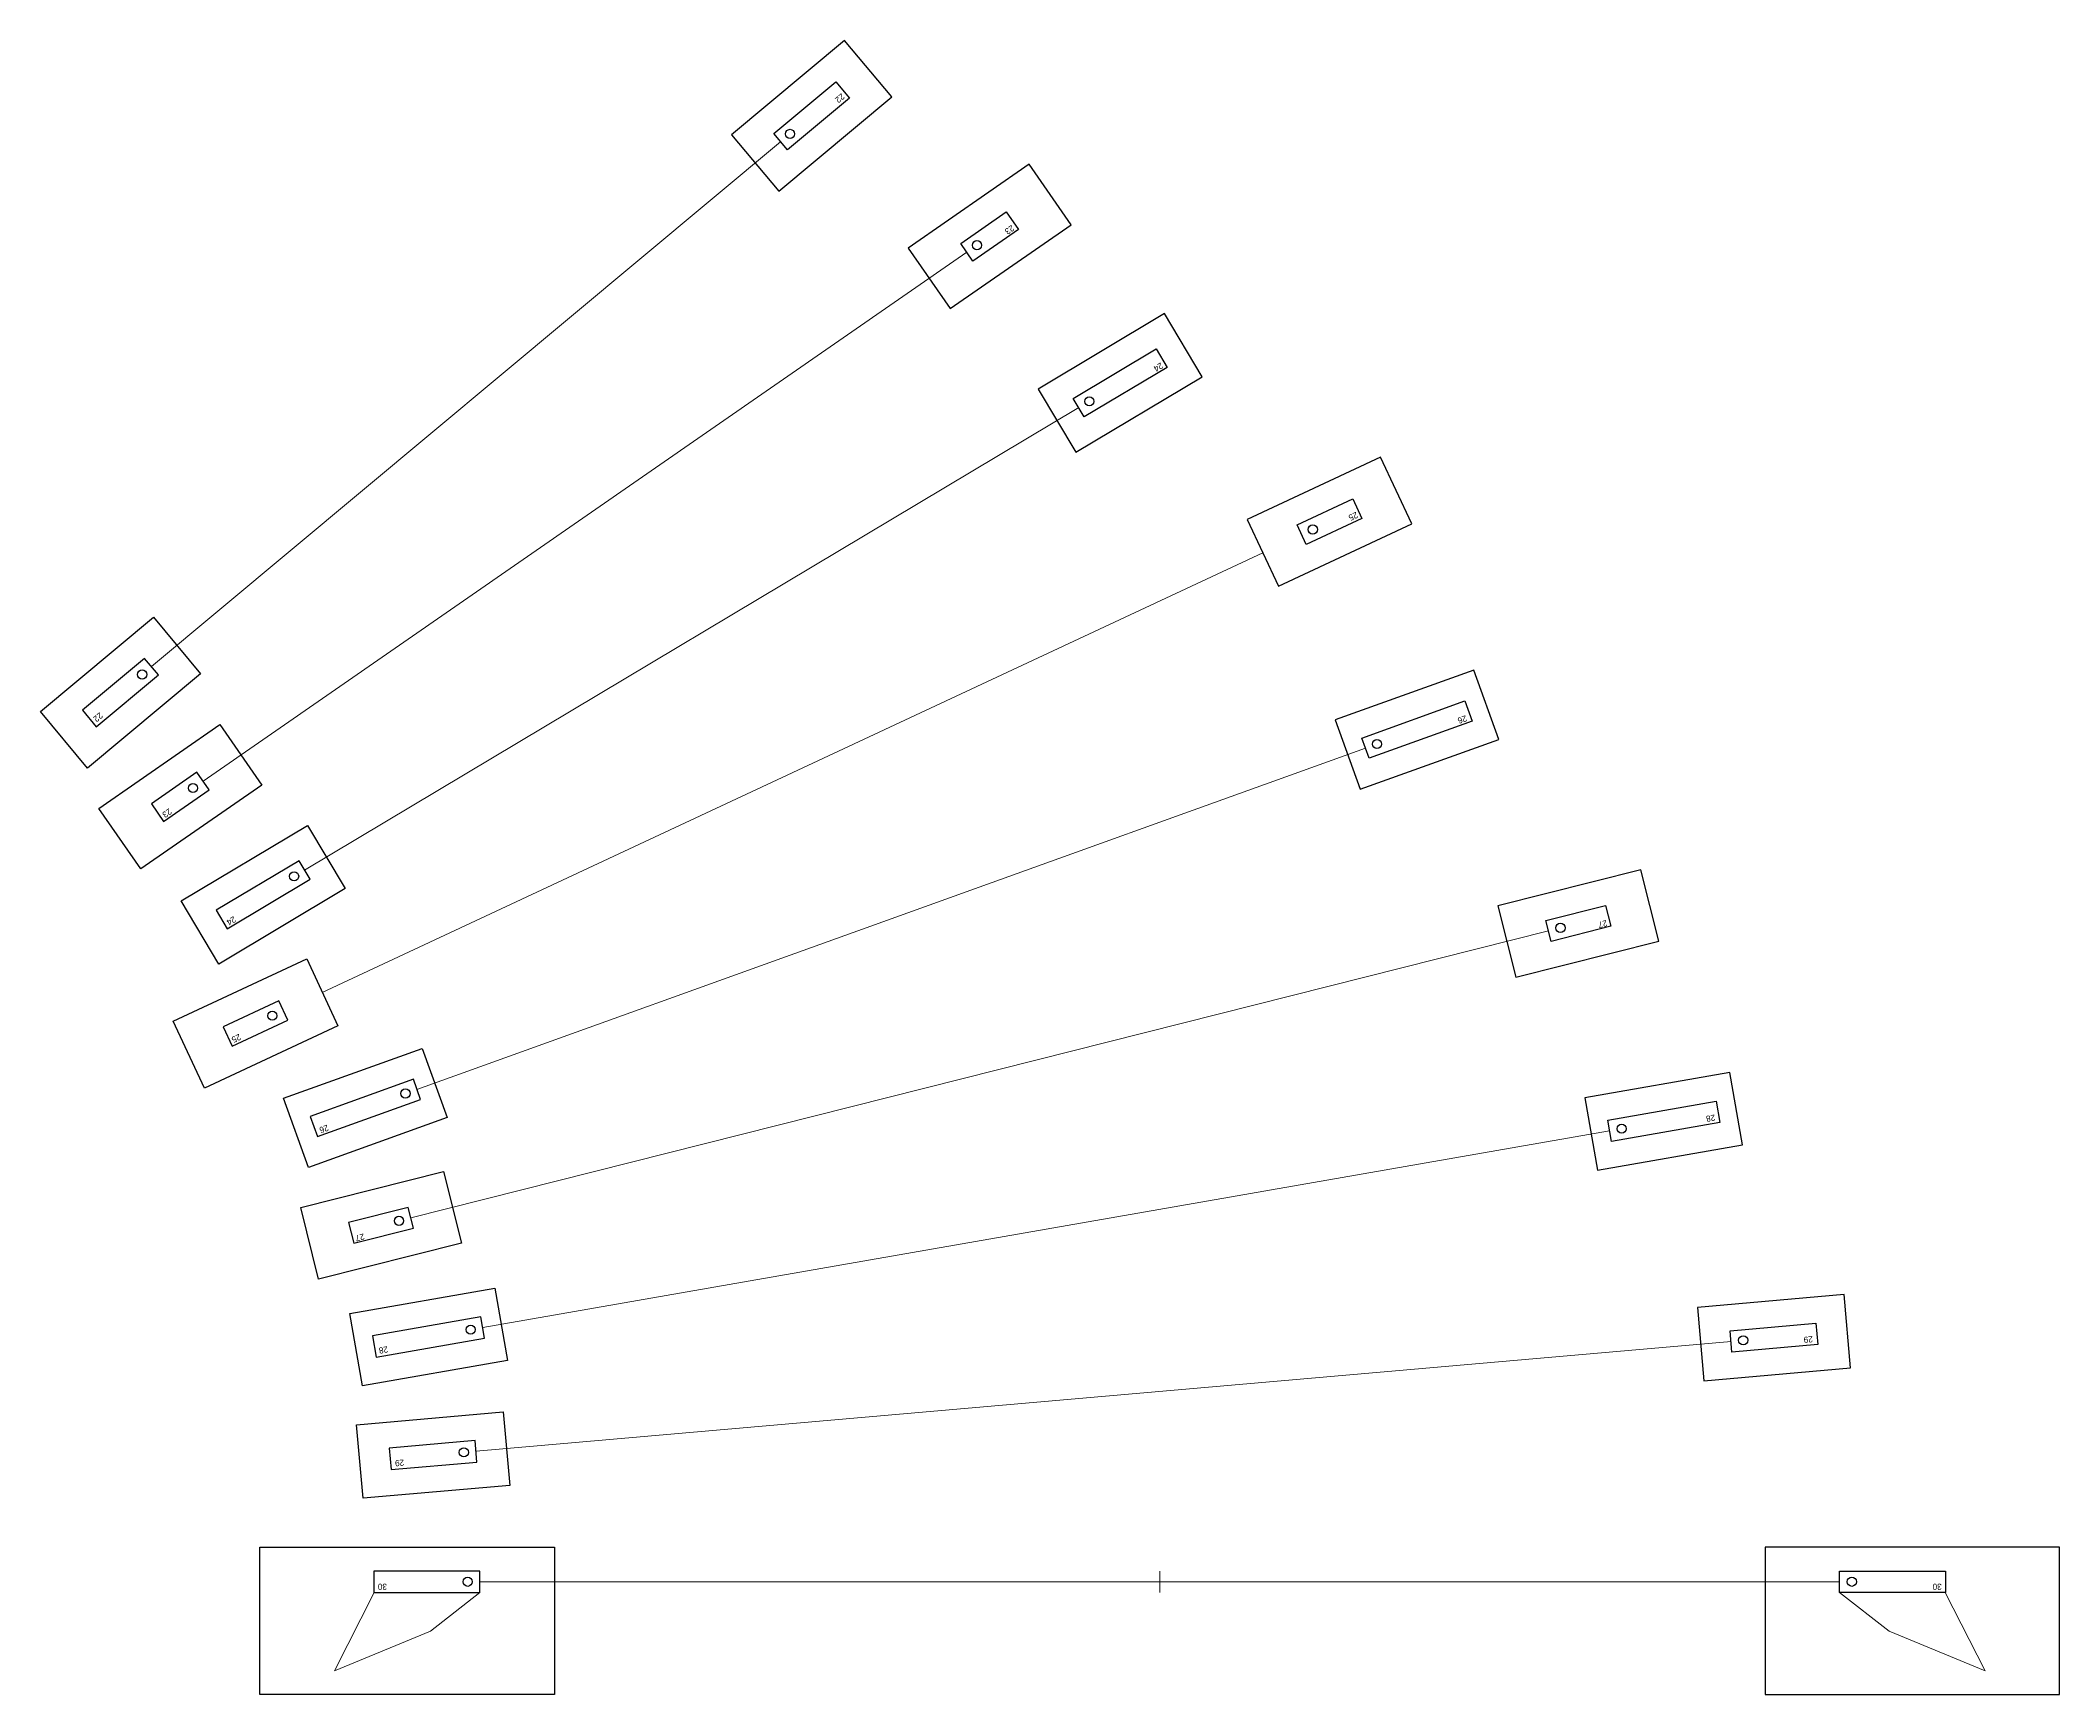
# Model space of a CAD drawing. Header units: inches. Extents: x -4278 to 3677, y -8403 to -795.
# Drawn here: x -4278 to -3619, y -5700 to -5161 of the extents above; entities that cross this region are included whole.
import ezdxf

# ---------------------------------------------------------------- set-up
doc = ezdxf.new("R2010")
doc.units = ezdxf.units.IN
doc.header["$LTSCALE"] = 0.2
doc.header["$MEASUREMENT"] = 0
doc.layers.add('Anchoring', color=1, linetype='Continuous')
for name, color, linetype, lineweight in [('Annotation', 7, 'Continuous', 9), ('None', 7, 'Continuous', 5), ('Whippit', 1, 'Continuous', 5)]:
    doc.layers.add(name, color=color, linetype=linetype, lineweight=lineweight)

msp = doc.modelspace()

# ---------------------------------------------------------------- texts
at = {"layer": 'Annotation', "char_height": 2}
for s, insert, attachment_point, rotation in [('22', (-4015.32, -5179.87), 1, 219.83473), ('23', (-3960.02, -5222.93), 1, 214.68988), ('24', (-3911.52, -5267.83), 1, 210.84265), ('25', (-3847.99, -5316.63), 1, 205.04237), ('22', (-4259.46, -5383.53), 3, 219.83473), ('26', (-3812.47, -5383.01), 1, 199.77919), ('23', (-4237.12, -5414.73), 3, 214.68988), ('24', (-4216.3, -5449.82), 3, 210.84265), ('27', (-3766.73, -5449.83), 1, 194.1511), ('25', (-4214.82, -5488.02), 3, 205.04237), ('26', (-4186.35, -5517.46), 3, 199.77919), ('28', (-3731.6, -5513.25), 1, 189.90167), ('27', (-4174.8, -5552.72), 3, 194.1511), ('28', (-4167.22, -5589.29), 3, 189.90167), ('29', (-3699.84, -5585.51), 1, 185.00527), ('29', (-4162.06, -5625.99), 3, 185.00527), ('30', (-4167.76, -5666.22), 3, 180), ('30', (-3657.91, -5666.22), 1, 180)]:
    msp.add_mtext_dynamic_manual_height_columns(s, width=4, gutter_width=1, heights=[0], dxfattribs=dict(at, insert=insert, attachment_point=attachment_point, rotation=rotation))

# ---------------------------------------------------------------- linework, layer by layer
at = {"layer": 'Anchoring'}
for points in [[(-4000.2, -5179.64), (-4015.57, -5161.21), (-4052.43, -5191.96), (-4037.06, -5210.39)], [(-4013.95, -5180.05), (-4034.19, -5196.93), (-4038.68, -5191.55), (-4018.44, -5174.67)], [(-3941.75, -5221.32), (-3955.41, -5201.59), (-3994.87, -5228.91), (-3981.21, -5248.64)], [(-3958.9, -5222.86), (-3973.73, -5233.13), (-3977.72, -5227.37), (-3962.89, -5217.11)], [(-3898.99, -5270.85), (-3911.3, -5250.24), (-3952.51, -5274.85), (-3940.2, -5295.46)], [(-3910.45, -5267.79), (-3937.46, -5283.92), (-3941.05, -5277.91), (-3914.04, -5261.78)], [(-3830.69, -5318.78), (-3840.85, -5297.04), (-3884.33, -5317.36), (-3874.18, -5339.1)], [(-3846.95, -5317), (-3865.11, -5325.48), (-3868.07, -5319.14), (-3849.92, -5310.66)], [(-4262.4, -5398.36), (-4277.77, -5379.94), (-4240.91, -5349.19), (-4225.54, -5367.62)], [(-4259.53, -5384.91), (-4239.29, -5368.02), (-4243.78, -5362.65), (-4264.02, -5379.53)], [(-3802.33, -5389.02), (-3810.45, -5366.44), (-3855.62, -5382.68), (-3847.5, -5405.27)], [(-3810.97, -5383.1), (-3844.61, -5395.2), (-3846.98, -5388.61), (-3813.34, -5376.51)], [(-4245.06, -5431.27), (-4258.72, -5411.54), (-4219.25, -5384.22), (-4205.59, -5403.95)], [(-4237.58, -5415.76), (-4222.75, -5405.49), (-4226.73, -5399.73), (-4241.57, -5410)], [(-4219.58, -5462.28), (-4231.89, -5441.68), (-4190.68, -5417.07), (-4178.37, -5437.67)], [(-4216.84, -5450.74), (-4189.83, -5434.61), (-4193.42, -5428.6), (-4220.43, -5444.73)], [(-3750.17, -5454.77), (-3756.03, -5431.5), (-3802.58, -5443.23), (-3796.71, -5466.5)], [(-3765.8, -5449.96), (-3785.23, -5454.86), (-3786.94, -5448.07), (-3767.51, -5443.17)], [(-4224.27, -5502.67), (-4234.43, -5480.92), (-4190.94, -5460.61), (-4180.78, -5482.35)], [(-4215.2, -5489.05), (-4197.05, -5480.57), (-4200.01, -5474.22), (-4218.16, -5482.71)], [(-4190.34, -5528.56), (-4198.46, -5505.97), (-4153.29, -5489.73), (-4145.17, -5512.31)], [(-4187.45, -5518.48), (-4153.81, -5506.39), (-4156.18, -5499.8), (-4189.82, -5511.9)], [(-3722.81, -5521.22), (-3726.94, -5497.58), (-3774.23, -5505.83), (-3770.1, -5529.47)], [(-3730.26, -5513.89), (-3765.58, -5520.06), (-3766.78, -5513.16), (-3731.46, -5507)], [(-4187.05, -5564.92), (-4192.91, -5541.65), (-4146.37, -5529.91), (-4140.5, -5553.18)], [(-4175.56, -5553.27), (-4156.14, -5548.38), (-4157.85, -5541.59), (-4177.27, -5546.49)], [(-4172.78, -5599.77), (-4176.91, -5576.12), (-4129.62, -5567.87), (-4125.5, -5591.51)], [(-3687.66, -5593.88), (-3689.76, -5569.97), (-3737.57, -5574.16), (-3735.48, -5598.06)], [(-4168.26, -5590.35), (-4132.94, -5584.18), (-4134.14, -5577.29), (-4169.46, -5583.45)], [(-3698.32, -5586.28), (-3726.3, -5588.73), (-3726.91, -5581.75), (-3698.93, -5579.3)], [(-4172.59, -5636.35), (-4174.69, -5612.44), (-4126.87, -5608.25), (-4124.77, -5632.16)], [(-4163.42, -5627.01), (-4135.43, -5624.56), (-4136.04, -5617.59), (-4164.03, -5620.04)], [(-4206.2, -5652.36), (-4110.2, -5652.36), (-4110.2, -5700.36), (-4206.2, -5700.36)], [(-3619.48, -5652.36), (-3715.48, -5652.36), (-3715.48, -5700.36), (-3619.48, -5700.36)], [(-4169.03, -5667.08), (-4134.46, -5667.08), (-4134.46, -5660.08), (-4169.03, -5660.08)], [(-3656.65, -5667.08), (-3691.21, -5667.08), (-3691.21, -5660.08), (-3656.65, -5660.08)]]:
    msp.add_lwpolyline(points, close=True, dxfattribs=at)
at = {"layer": 'Anchoring', "linetype": 'Continuous', "lineweight": 15}
for points in [[(-4168.9, -5667.08), (-4134.46, -5667.08), (-4150.62, -5679.7), (-4181.93, -5692.65)], [(-3656.77, -5667.08), (-3691.21, -5667.08), (-3675.06, -5679.7), (-3643.74, -5692.65)]]:
    msp.add_lwpolyline(points, close=True, dxfattribs=at)
at = {"layer": 'Anchoring'}
for centre in [(-4033.38, -5191.69), (-3972.44, -5227.97), (-3935.82, -5278.86), (-3862.96, -5320.62), (-4244.59, -5367.88), (-3842.03, -5390.55), (-4228.03, -5404.89), (-4195.06, -5433.66), (-3782.21, -5450.47), (-4202.15, -5479.09), (-4158.76, -5504.45), (-3762.24, -5515.92), (-4160.87, -5545.95), (-4137.48, -5581.42), (-3722.62, -5584.89), (-4139.72, -5621.42), (-4138.46, -5663.58), (-3687.21, -5663.58)]:
    msp.add_circle(centre, 1.5, dxfattribs=at)
at = {"layer": 'None', "linetype": 'Continuous', "lineweight": 0}
msp.add_line((-3912.84, -5660.08), (-3912.84, -5667.08), dxfattribs=at)
at = {"layer": 'Whippit'}
for p, q in [((-4036.43, -5194.24), (-4241.53, -5365.33)), ((-4224.74, -5402.61), (-3975.73, -5230.25)), ((-3939.26, -5280.91), (-4191.62, -5431.61)), ((-4185.86, -5471.48), (-3879.25, -5328.23)), ((-4155, -5503.09), (-3845.8, -5391.9)), ((-4156.99, -5544.98), (-3786.08, -5451.47)), ((-4133.54, -5580.74), (-3766.18, -5516.61)), ((-4135.74, -5621.07), (-3726.61, -5585.24)), ((-4134.46, -5663.58), (-3691.21, -5663.58))]:
    msp.add_line(p, q, dxfattribs=at)

msp.set_redraw_order([(e.dxf.handle, doc.entitydb.next_handle()) for e in msp.query("TEXT MTEXT ATTDEF DIMENSION ARC_DIMENSION")])  # texts and dimensions are drawn at this point

doc.saveas('drawing.dxf')
